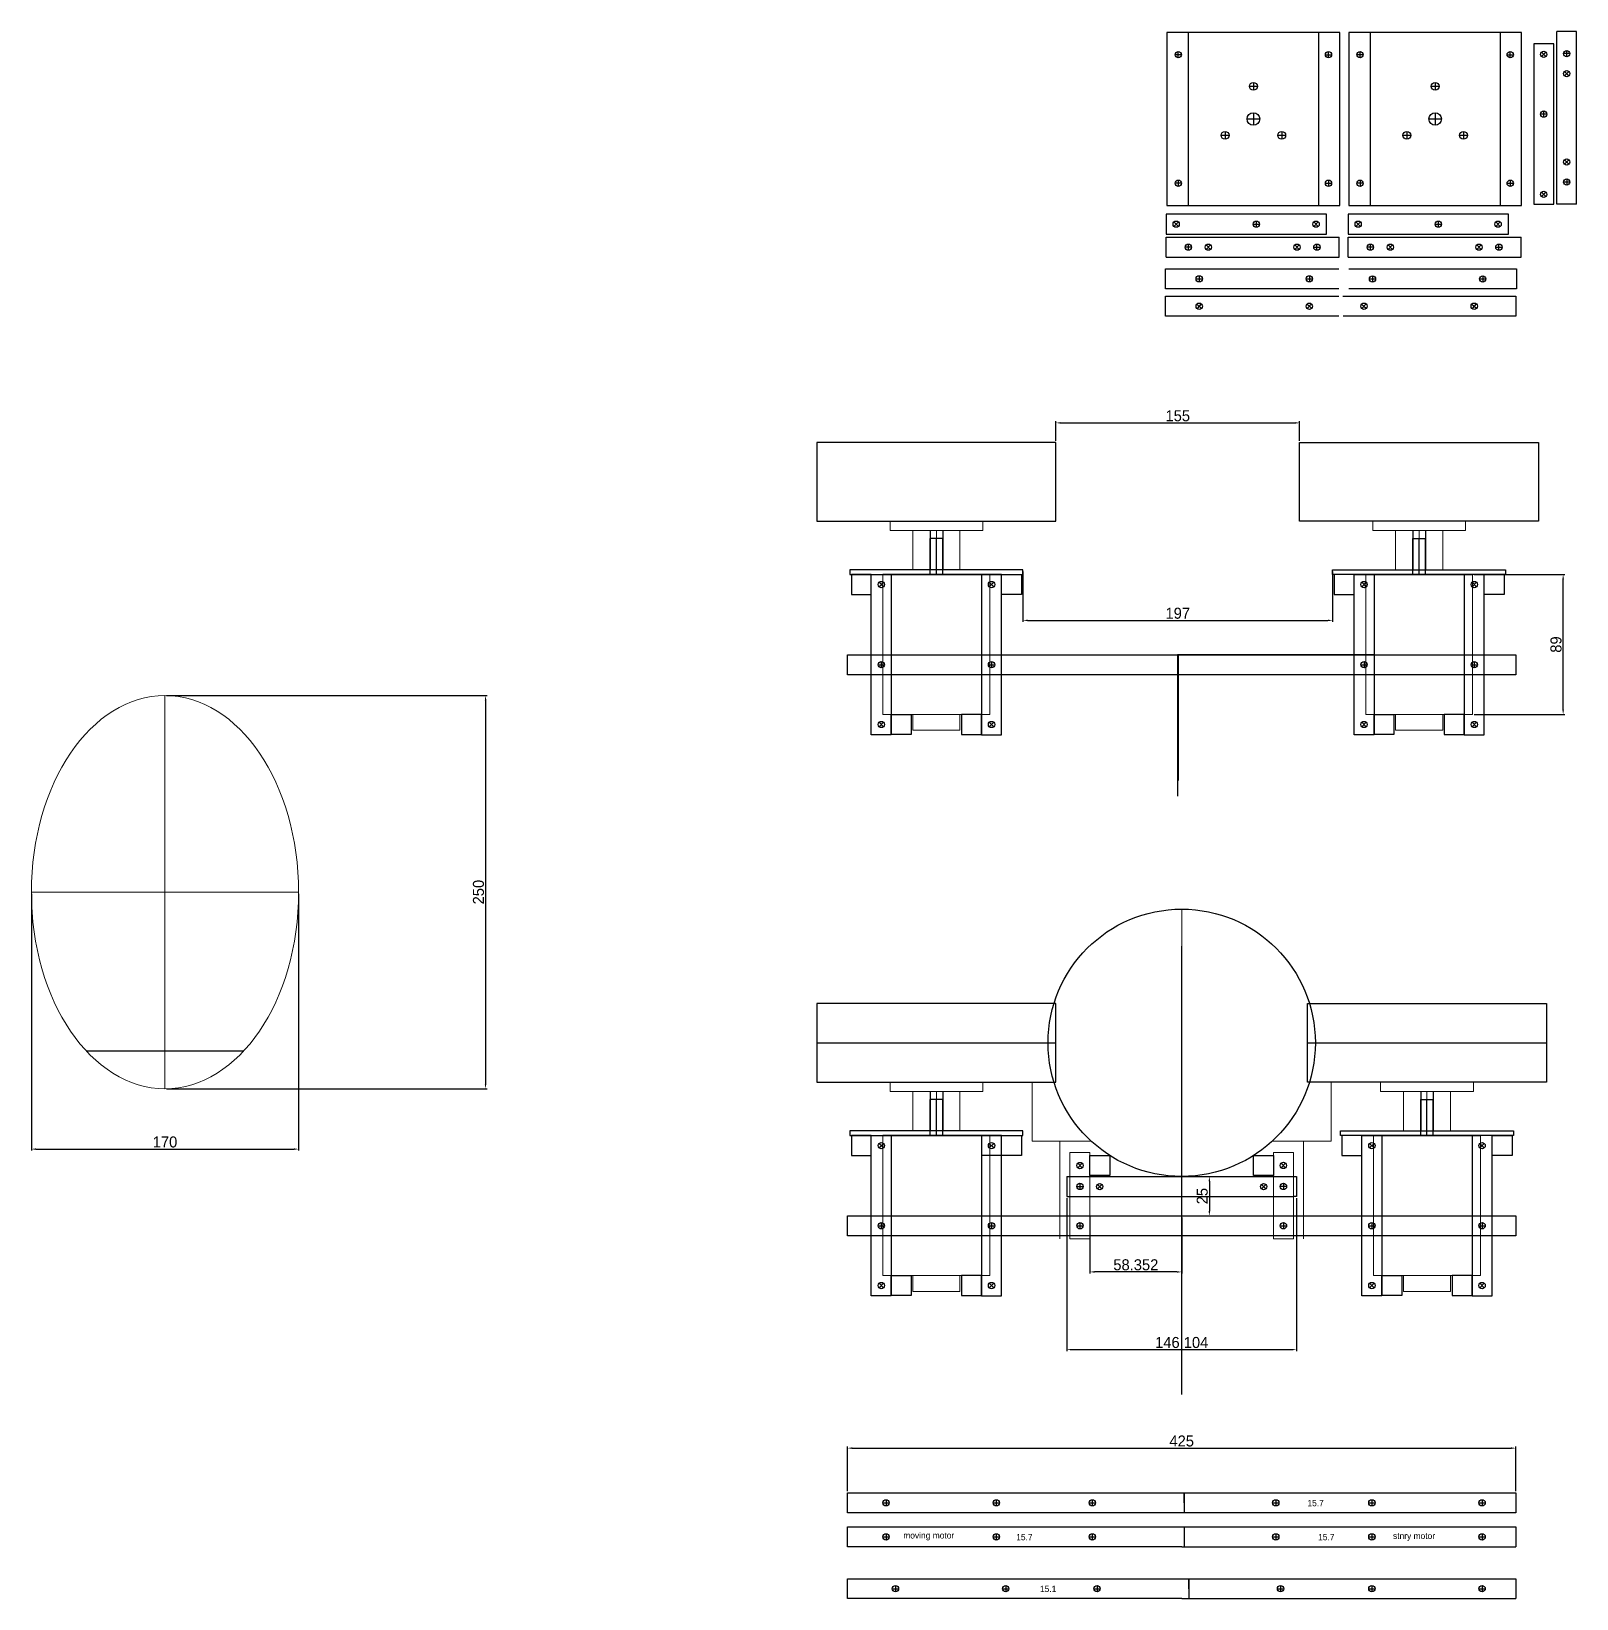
# Model space of a CAD drawing. Header units: millimetres. Extents: x -15418 to 43885, y -27590 to 23052.
# Drawn here: x 41223 to 42206, y -3589 to -2592 of the extents above; entities that cross this region are included whole.
import ezdxf

# ---------------------------------------------------------------- set-up
doc = ezdxf.new("R2010")
doc.units = ezdxf.units.MM
doc.header["$LTSCALE"] = 0.5
doc.layers.get('0').update_dxf_attribs({"lineweight": 5})
doc.layers.get('Defpoints').update_dxf_attribs({"color": 4})
for name, color, linetype in [('Layer1', 1, 'Continuous'), ('Layer2', 2, 'Continuous'), ('Layer4', 6, 'Continuous')]:
    doc.layers.add(name, color=color, linetype=linetype)
doc.layers.add('Layer5', color=51, linetype='Continuous', lineweight=5)
doc.layers.add('Layer9', color=3, linetype='Continuous', lineweight=5)
doc.dimstyles.new('ISO-25', dxfattribs={"dimtxt": 7, "dimasz": 3, "dimexe": 1, "dimexo": 1, "dimgap": 1, "dimtad": 1, "dimtoh": 1, "dimdec": 3, "dimdsep": 46, "dimtxsty": 'Standard', "dimcen": 2.5, "dimadec": 0, "dimazin": 0, "dimtfac": 1, "dimtdec": 3, "dimtmove": 0, "dimatfit": 3, "dimfxl": 1, "dimarcsym": 1})

msp = doc.modelspace()

# ---------------------------------------------------------------- texts
at = {"layer": 'Layer1', "transparency": 33554661, "char_height": 4, "attachment_point": 1}
for s, width, insert in [('15.7', 41.346971, (42034.7828, -3526.4003)), ('moving motor', 66.521052, (41777.7461, -3546.9177)), ('15.7', 41.346971, (41849.5766, -3548.0272)), ('15.7', 41.346971, (42041.5952, -3548.0272)), ('stnry motor', 55.279811, (42089.2121, -3547.2521)), ('15.1', 41.346971, (41864.6773, -3580.9707))]:
    msp.add_mtext_dynamic_manual_height_columns(s, width=width, gutter_width=20, heights=[0], dxfattribs=dict(at, insert=insert))

# ---------------------------------------------------------------- blocks, each defined once
blk = doc.blocks.new('*D94')
at = {"layer": 'Defpoints', "color": 0, "transparency": 16777216}
for p in [(42029.82, -2841.49), (41874.82, -2853.94), (42029.82, -2853.94)]:
    blk.add_point(p, dxfattribs=at)
at = {"layer": 'Layer1', "color": 0, "lineweight": -2, "transparency": 16777216}
for p, q in [((41874.82, -2852.94), (41874.82, -2840.49)), ((42029.82, -2852.94), (42029.82, -2840.49)), ((41877.82, -2841.49), (42026.82, -2841.49))]:
    blk.add_line(p, q, dxfattribs=at)
at = {"layer": 'Layer1', "color": 0, "transparency": 16777216}
for points in [[(41877.82, -2840.99), (41877.82, -2841.99), (41874.82, -2841.49)], [(42026.82, -2840.99), (42026.82, -2841.99), (42029.82, -2841.49)]]:
    blk.add_solid(points, dxfattribs=at)
at = {"layer": 'Layer1', "color": 0, "transparency": 16777216, "insert": (41952.32, -2836.99), "char_height": 7, "attachment_point": 5}
blk.add_mtext('155', dxfattribs=at)
blk = doc.blocks.new('*D95')
at = {"layer": 'Defpoints', "color": 0, "transparency": 16777216}
for p in [(42139.82, -2937.94), (42197.41, -2937.94), (42139.82, -3026.94)]:
    blk.add_point(p, dxfattribs=at)
at = {"layer": 'Layer1', "color": 0, "lineweight": -2, "transparency": 16777216}
for p, q in [((42140.82, -2937.94), (42198.41, -2937.94)), ((42197.41, -3023.94), (42197.41, -2940.94)), ((42140.82, -3026.94), (42198.41, -3026.94))]:
    blk.add_line(p, q, dxfattribs=at)
at = {"layer": 'Layer1', "color": 0, "transparency": 16777216}
for points in [[(42196.91, -2940.94), (42197.91, -2940.94), (42197.41, -2937.94)], [(42196.91, -3023.94), (42197.91, -3023.94), (42197.41, -3026.94)]]:
    blk.add_solid(points, dxfattribs=at)
at = {"layer": 'Layer1', "color": 0, "transparency": 16777216, "insert": (42192.91, -2982.44), "char_height": 7, "attachment_point": 5, "rotation": 90}
blk.add_mtext('89', dxfattribs=at)
blk = doc.blocks.new('*D96')
at = {"layer": 'Defpoints', "color": 0, "transparency": 16777216}
for p in [(41853.82, -2934.94), (42050.82, -2934.94), (42050.82, -2967.08)]:
    blk.add_point(p, dxfattribs=at)
at = {"layer": 'Layer1', "color": 0, "lineweight": -2, "transparency": 16777216}
for p, q in [((41853.82, -2935.94), (41853.82, -2968.08)), ((42050.82, -2935.94), (42050.82, -2968.08)), ((41856.82, -2967.08), (42047.82, -2967.08))]:
    blk.add_line(p, q, dxfattribs=at)
at = {"layer": 'Layer1', "color": 0, "transparency": 16777216}
for points in [[(41856.82, -2966.58), (41856.82, -2967.58), (41853.82, -2967.08)], [(42047.82, -2966.58), (42047.82, -2967.58), (42050.82, -2967.08)]]:
    blk.add_solid(points, dxfattribs=at)
at = {"layer": 'Layer1', "color": 0, "transparency": 16777216, "insert": (41952.32, -2962.58), "char_height": 7, "attachment_point": 5}
blk.add_mtext('197', dxfattribs=at)
blk = doc.blocks.new('*D99')
at = {"layer": 'Defpoints', "color": 0, "transparency": 16777216}
for p in [(41954.82, -3320.7), (41954.82, -3345.7), (41972.4, -3345.7)]:
    blk.add_point(p, dxfattribs=at)
at = {"layer": 'Layer1', "color": 0, "lineweight": -2, "transparency": 16777216}
for p, q in [((41955.82, -3320.7), (41973.4, -3320.7)), ((41972.4, -3323.7), (41972.4, -3342.7)), ((41955.82, -3345.7), (41973.4, -3345.7))]:
    blk.add_line(p, q, dxfattribs=at)
at = {"layer": 'Layer1', "color": 0, "transparency": 16777216}
for points in [[(41971.9, -3323.7), (41972.9, -3323.7), (41972.4, -3320.7)], [(41971.9, -3342.7), (41972.9, -3342.7), (41972.4, -3345.7)]]:
    blk.add_solid(points, dxfattribs=at)
at = {"layer": 'Layer1', "color": 0, "transparency": 16777216, "insert": (41967.9, -3333.2), "char_height": 7, "attachment_point": 5, "rotation": 90}
blk.add_mtext('25', dxfattribs=at)
blk = doc.blocks.new('*D79')
at = {"layer": 'Defpoints', "color": 0, "transparency": 16777216}
for p in [(41896.47, -3345.2), (41954.82, -3345.7), (41896.47, -3381.4)]:
    blk.add_point(p, dxfattribs=at)
at = {"layer": 'Layer1', "color": 0, "lineweight": -2, "transparency": 16777216}
for p, q in [((41896.47, -3346.2), (41896.47, -3382.4)), ((41954.82, -3346.7), (41954.82, -3382.4)), ((41951.82, -3381.4), (41899.47, -3381.4))]:
    blk.add_line(p, q, dxfattribs=at)
at = {"layer": 'Layer1', "color": 0, "transparency": 16777216}
for points in [[(41899.47, -3380.9), (41899.47, -3381.9), (41896.47, -3381.4)], [(41951.82, -3380.9), (41951.82, -3381.9), (41954.82, -3381.4)]]:
    blk.add_solid(points, dxfattribs=at)
at = {"layer": 'Layer1', "color": 0, "transparency": 16777216, "insert": (41925.65, -3376.9), "char_height": 7, "attachment_point": 5}
blk.add_mtext('58.352', dxfattribs=at)
blk = doc.blocks.new('*D80')
at = {"layer": 'Defpoints', "color": 0, "transparency": 16777216}
for p in [(42167.32, -3493.46), (41742.32, -3521.9), (42167.32, -3521.9)]:
    blk.add_point(p, dxfattribs=at)
at = {"layer": 'Layer9', "color": 0, "lineweight": -2, "transparency": 16777216}
for p, q in [((41742.32, -3520.9), (41742.32, -3492.46)), ((41745.32, -3493.46), (42164.32, -3493.46)), ((42167.32, -3520.9), (42167.32, -3492.46))]:
    blk.add_line(p, q, dxfattribs=at)
at = {"layer": 'Layer9', "color": 0, "transparency": 16777216}
for points in [[(41745.32, -3492.96), (41745.32, -3493.96), (41742.32, -3493.46)], [(42164.32, -3492.96), (42164.32, -3493.96), (42167.32, -3493.46)]]:
    blk.add_solid(points, dxfattribs=at)
at = {"layer": 'Layer9', "color": 0, "transparency": 16777216, "insert": (41954.82, -3488.96), "char_height": 7, "attachment_point": 5}
blk.add_mtext('425', dxfattribs=at)
blk = doc.blocks.new('*D83')
at = {"layer": 'Defpoints', "color": 0, "transparency": 16777216}
for p in [(41881.77, -3333.4), (42027.87, -3333.4), (42027.87, -3430.81)]:
    blk.add_point(p, dxfattribs=at)
at = {"layer": 'Layer2', "color": 0, "lineweight": -2, "transparency": 16777216}
for p, q in [((41881.77, -3334.4), (41881.77, -3431.81)), ((42027.87, -3334.4), (42027.87, -3431.81)), ((41884.77, -3430.81), (42024.87, -3430.81))]:
    blk.add_line(p, q, dxfattribs=at)
at = {"layer": 'Layer2', "color": 0, "transparency": 16777216}
for points in [[(41884.77, -3430.31), (41884.77, -3431.31), (41881.77, -3430.81)], [(42024.87, -3430.31), (42024.87, -3431.31), (42027.87, -3430.81)]]:
    blk.add_solid(points, dxfattribs=at)
at = {"layer": 'Layer2', "color": 0, "transparency": 16777216, "insert": (41954.82, -3426.31), "char_height": 7, "attachment_point": 5}
blk.add_mtext('146.104', dxfattribs=at)
blk = doc.blocks.new('*D97')
at = {"layer": 'Defpoints', "color": 0, "transparency": 16777216}
for p in [(41223.22, -3139.88), (41393.22, -3139.88), (41393.22, -3303.29)]:
    blk.add_point(p, dxfattribs=at)
at = {"layer": 'Layer1', "color": 0, "lineweight": -2, "transparency": 16777216}
for p, q in [((41223.22, -3140.88), (41223.22, -3304.29)), ((41393.22, -3140.88), (41393.22, -3304.29)), ((41226.22, -3303.29), (41390.22, -3303.29))]:
    blk.add_line(p, q, dxfattribs=at)
at = {"layer": 'Layer1', "color": 0, "transparency": 16777216}
for points in [[(41226.22, -3302.79), (41226.22, -3303.79), (41223.22, -3303.29)], [(41390.22, -3302.79), (41390.22, -3303.79), (41393.22, -3303.29)]]:
    blk.add_solid(points, dxfattribs=at)
at = {"layer": 'Layer1', "color": 0, "transparency": 16777216, "insert": (41308.22, -3298.79), "char_height": 7, "attachment_point": 5}
blk.add_mtext('170', dxfattribs=at)
blk = doc.blocks.new('*D98')
at = {"layer": 'Defpoints', "color": 0, "transparency": 16777216}
for p in [(41308.22, -3014.88), (41308.22, -3264.88), (41512.1, -3264.88)]:
    blk.add_point(p, dxfattribs=at)
at = {"layer": 'Layer1', "color": 0, "lineweight": -2, "transparency": 16777216}
for p, q in [((41309.22, -3014.88), (41513.1, -3014.88)), ((41512.1, -3017.88), (41512.1, -3261.88)), ((41309.22, -3264.88), (41513.1, -3264.88))]:
    blk.add_line(p, q, dxfattribs=at)
at = {"layer": 'Layer1', "color": 0, "transparency": 16777216}
for points in [[(41511.6, -3017.88), (41512.6, -3017.88), (41512.1, -3014.88)], [(41511.6, -3261.88), (41512.6, -3261.88), (41512.1, -3264.88)]]:
    blk.add_solid(points, dxfattribs=at)
at = {"layer": 'Layer1', "color": 0, "transparency": 16777216, "insert": (41507.6, -3139.88), "char_height": 7, "attachment_point": 5, "rotation": 90}
blk.add_mtext('250', dxfattribs=at)

# ---------------------------------------------------------------- dimensions: what is measured, and where the dimension line sits
at = {"layer": 'Layer1', "transparency": 33554661}
for base, p1, p2, picture, middle in [((42029.8213, -2841.4857), (41874.8213, -2853.9379), (42029.8213, -2853.9379), '*D94', (41952.3213, -2836.9857)), ((42050.8213, -2967.0815), (41853.8213, -2934.9379), (42050.8213, -2934.9379), '*D96', (41952.3213, -2962.5815)), ((41393.216, -3303.2857), (41223.216, -3139.8813), (41393.216, -3139.8813), '*D97', (41308.216, -3298.7857)), ((41896.4692, -3381.4014), (41954.8213, -3345.7026), (41896.4692, -3345.2045), '*D79', (41925.6452, -3376.9014))]:
    dim = msp.add_linear_dim(base=base, p1=p1, p2=p2, dimstyle='ISO-25', dxfattribs=at)
    dim.commit()
    dim.dimension.update_dxf_attribs({"geometry": picture, "text_midpoint": middle})
for base, p1, p2, picture, middle in [((42197.4116, -2937.9379), (42139.8213, -3026.9379), (42139.8213, -2937.9379), '*D95', (42192.9116, -2982.4379)), ((41512.1014, -3264.8813), (41308.216, -3014.8813), (41308.216, -3264.8813), '*D98', (41507.6014, -3139.8813))]:
    dim = msp.add_linear_dim(base=base, p1=p1, p2=p2, angle=90, dimstyle='ISO-25', dxfattribs=at)
    dim.commit()
    dim.dimension.update_dxf_attribs({"geometry": picture, "text_midpoint": middle})
dim = msp.add_linear_dim(base=(41972.3996, -3345.7026), p1=(41954.8213, -3320.7026), p2=(41954.8213, -3345.7026), angle=90, dimstyle='ISO-25', dxfattribs=at)
dim.commit()
dim.dimension.update_dxf_attribs({"geometry": '*D99', "text_midpoint": (41972.3996, -3333.2026), "dimtype": 160})
at = {"layer": 'Layer2', "transparency": 33554661}
dim = msp.add_linear_dim(base=(42027.8733, -3430.815), p1=(41881.7692, -3333.4026), p2=(42027.8733, -3333.4026), dimstyle='ISO-25', dxfattribs=at)
dim.commit()
dim.dimension.update_dxf_attribs({"geometry": '*D83', "text_midpoint": (41954.8213, -3426.315)})
at = {"layer": 'Layer9', "transparency": 33554661}
dim = msp.add_linear_dim(base=(42167.3213, -3493.4587), p1=(41742.3213, -3521.9031), p2=(42167.3213, -3521.9031), dimstyle='ISO-25', dxfattribs=at)
dim.commit()
dim.dimension.update_dxf_attribs({"geometry": '*D80', "text_midpoint": (41954.8213, -3488.9587)})

# ---------------------------------------------------------------- linework, layer by layer
at = {"transparency": 33554661}
for p, q in [((41828.3213, -2903.9379), (41769.3213, -2903.9379)), ((41769.3213, -2903.9379), (41769.3213, -2909.9379)), ((41769.3213, -2909.9379), (41828.3213, -2909.9379)), ((41783.8213, -2909.9379), (41783.8213, -2934.9379)), ((41798.8213, -2909.9379), (41798.8213, -2934.9379)), ((41813.8213, -2909.9379), (41813.8213, -2934.9379)), ((41828.3213, -2909.9379), (41828.3213, -2903.9379)), ((42076.3213, -2903.9379), (42135.3213, -2903.9379)), ((42076.3213, -2909.9379), (42076.3213, -2903.9379)), ((42135.3213, -2909.9379), (42076.3213, -2909.9379)), ((42090.8213, -2909.9379), (42090.8213, -2934.9379)), ((42105.8213, -2909.9379), (42105.8213, -2934.9379)), ((42120.8213, -2909.9379), (42120.8213, -2934.9379)), ((42135.3213, -2903.9379), (42135.3213, -2909.9379)), ((41764.8213, -3026.9379), (41764.8213, -2937.9379)), ((41783.8213, -2934.9379), (41813.8213, -2934.9379)), ((41832.8213, -2937.9379), (41832.8213, -3026.9379)), ((42071.8213, -2937.9379), (42071.8213, -3026.9379)), ((42120.8213, -2934.9379), (42090.8213, -2934.9379)), ((42139.8213, -3026.9379), (42139.8213, -2937.9379)), ((41832.8213, -3026.9379), (41764.8213, -3026.9379)), ((41783.8213, -3036.9879), (41783.8213, -3026.9379)), ((41783.8213, -3026.9379), (41813.8213, -3026.9379)), ((41813.8213, -3026.9379), (41813.8213, -3036.9879)), ((42071.8213, -3026.9379), (42139.8213, -3026.9379)), ((42090.8213, -3026.9379), (42090.8213, -3036.9879)), ((42120.8213, -3026.9379), (42090.8213, -3026.9379)), ((42120.8213, -3036.9879), (42120.8213, -3026.9379)), ((41813.8213, -3036.9879), (41783.8213, -3036.9879)), ((42090.8213, -3036.9879), (42120.8213, -3036.9879)), ((41828.3213, -3260.7026), (41769.3213, -3260.7026)), ((41769.3213, -3260.7026), (41769.3213, -3266.7026)), ((41769.3213, -3266.7026), (41828.3213, -3266.7026)), ((41783.8213, -3266.7026), (41783.8213, -3291.7026)), ((41798.8213, -3266.7026), (41798.8213, -3291.7026)), ((41813.8213, -3266.7026), (41813.8213, -3291.7026)), ((41828.3213, -3266.7026), (41828.3213, -3260.7026)), ((42081.3213, -3260.7026), (42140.3213, -3260.7026)), ((42081.3213, -3266.7026), (42081.3213, -3260.7026)), ((42140.3213, -3266.7026), (42081.3213, -3266.7026)), ((42095.8213, -3266.7026), (42095.8213, -3291.7026)), ((42110.8213, -3266.7026), (42110.8213, -3291.7026)), ((42125.8213, -3266.7026), (42125.8213, -3291.7026)), ((42140.3213, -3260.7026), (42140.3213, -3266.7026)), ((41764.8213, -3383.7026), (41764.8213, -3294.7026)), ((41783.8213, -3291.7026), (41813.8213, -3291.7026)), ((41832.8213, -3294.7026), (41832.8213, -3383.7026)), ((42076.8213, -3294.7026), (42076.8213, -3383.7026)), ((42125.8213, -3291.7026), (42095.8213, -3291.7026)), ((42144.8213, -3383.7026), (42144.8213, -3294.7026)), ((41832.8213, -3383.7026), (41764.8213, -3383.7026)), ((41783.8213, -3393.7526), (41783.8213, -3383.7026)), ((41783.8213, -3383.7026), (41813.8213, -3383.7026)), ((41813.8213, -3383.7026), (41813.8213, -3393.7526)), ((42076.8213, -3383.7026), (42144.8213, -3383.7026)), ((42095.8213, -3383.7026), (42095.8213, -3393.7526)), ((42125.8213, -3383.7026), (42095.8213, -3383.7026)), ((42125.8213, -3393.7526), (42125.8213, -3383.7026)), ((41813.8213, -3393.7526), (41783.8213, -3393.7526)), ((42095.8213, -3393.7526), (42125.8213, -3393.7526))]:
    msp.add_line(p, q, dxfattribs=at)
at = {"layer": 'Layer1', "transparency": 33554661}
for p, q in [((41945.4283, -2593.229), (41945.4283, -2703.229)), ((42055.4283, -2593.229), (41945.4283, -2593.229)), ((41959.0283, -2593.2353), (41959.0283, -2703.2353)), ((42041.8283, -2593.2353), (42041.8283, -2703.2353)), ((42055.4283, -2703.229), (42055.4283, -2593.229)), ((42061.0092, -2593.229), (42061.0092, -2703.229)), ((42171.0092, -2593.229), (42061.0092, -2593.229)), ((42074.6092, -2593.2353), (42074.6092, -2703.2353)), ((42157.4092, -2593.2353), (42157.4092, -2703.2353)), ((42171.0092, -2703.229), (42171.0092, -2593.229)), ((42191.4004, -2600.494), (42178.7004, -2600.494)), ((42178.7004, -2600.494), (42178.7004, -2702.494)), ((42191.4004, -2702.494), (42191.4004, -2600.494)), ((42193.3051, -2702.494), (42193.3051, -2592.494)), ((42206.0051, -2592.494), (42193.3051, -2592.494)), ((42206.0051, -2702.494), (42206.0051, -2592.494)), ((41954.6783, -2607.379), (41950.6783, -2607.379)), ((41952.6783, -2609.379), (41952.6783, -2605.379)), ((42046.1783, -2607.379), (42050.1783, -2607.379)), ((42048.1783, -2609.379), (42048.1783, -2605.379)), ((42070.2592, -2607.379), (42066.2592, -2607.379)), ((42068.2592, -2609.379), (42068.2592, -2605.379)), ((42161.7592, -2607.379), (42165.7592, -2607.379)), ((42163.7592, -2609.379), (42163.7592, -2605.379)), ((42186.4646, -2608.5582), (42183.6362, -2605.7298)), ((42186.4646, -2605.7298), (42183.6362, -2608.5582)), ((42201.6551, -2606.644), (42197.6551, -2606.644)), ((42199.6551, -2608.644), (42199.6551, -2604.644)), ((42198.2409, -2620.7582), (42201.0693, -2617.9298)), ((42198.2409, -2617.9298), (42201.0693, -2620.7582)), ((41997.9283, -2627.4444), (42002.9283, -2627.4444)), ((42000.4283, -2624.9444), (42000.4283, -2629.9444)), ((42113.5092, -2627.4444), (42118.5092, -2627.4444)), ((42116.0092, -2624.9444), (42116.0092, -2629.9444)), ((41996.4283, -2648.229), (42004.4283, -2648.229)), ((42000.4283, -2644.229), (42000.4283, -2652.229)), ((42112.0092, -2648.229), (42120.0092, -2648.229)), ((42116.0092, -2644.229), (42116.0092, -2652.229)), ((42187.0504, -2645.144), (42183.0504, -2645.144)), ((42185.0504, -2647.144), (42185.0504, -2643.144)), ((41979.9283, -2658.6213), (41984.9283, -2658.6213)), ((41982.4283, -2656.1213), (41982.4283, -2661.1213)), ((42015.9283, -2658.6213), (42020.9283, -2658.6213)), ((42018.4283, -2656.1213), (42018.4283, -2661.1213)), ((42095.5092, -2658.6213), (42100.5092, -2658.6213)), ((42098.0092, -2656.1213), (42098.0092, -2661.1213)), ((42131.5092, -2658.6213), (42136.5092, -2658.6213)), ((42134.0092, -2656.1213), (42134.0092, -2661.1213)), ((42198.2409, -2674.2298), (42201.0693, -2677.0582)), ((42198.2409, -2677.0582), (42201.0693, -2674.2298)), ((41954.6783, -2689.079), (41950.6783, -2689.079)), ((41952.6783, -2687.079), (41952.6783, -2691.079)), ((42046.1783, -2689.079), (42050.1783, -2689.079)), ((42048.1783, -2687.079), (42048.1783, -2691.079)), ((42070.2592, -2689.079), (42066.2592, -2689.079)), ((42068.2592, -2687.079), (42068.2592, -2691.079)), ((42161.7592, -2689.079), (42165.7592, -2689.079)), ((42163.7592, -2687.079), (42163.7592, -2691.079)), ((42201.6551, -2688.344), (42197.6551, -2688.344)), ((42199.6551, -2686.344), (42199.6551, -2690.344)), ((42183.6362, -2697.5582), (42186.4646, -2694.7298)), ((42183.6362, -2694.7298), (42186.4646, -2697.5582)), ((41944.9507, -2708.7751), (41944.9507, -2721.4751)), ((42046.9507, -2708.7751), (41944.9507, -2708.7751)), ((41945.4283, -2703.229), (42055.4283, -2703.229)), ((42046.9507, -2721.4751), (42046.9507, -2708.7751)), ((42060.699, -2708.7751), (42060.699, -2721.4751)), ((42162.699, -2708.7751), (42060.699, -2708.7751)), ((42061.0092, -2703.229), (42171.0092, -2703.229)), ((42162.699, -2721.4751), (42162.699, -2708.7751)), ((42178.7004, -2702.494), (42191.4004, -2702.494)), ((42206.0051, -2702.494), (42193.3051, -2702.494)), ((41949.8865, -2713.7109), (41952.7149, -2716.5393)), ((41952.7149, -2713.7109), (41949.8865, -2716.5393)), ((42000.3007, -2715.1251), (42004.3007, -2715.1251)), ((42002.3007, -2717.1251), (42002.3007, -2713.1251)), ((42038.8865, -2716.5393), (42041.7149, -2713.7109)), ((42041.7149, -2716.5393), (42038.8865, -2713.7109)), ((42065.6348, -2713.7109), (42068.4632, -2716.5393)), ((42068.4632, -2713.7109), (42065.6348, -2716.5393)), ((42116.049, -2715.1251), (42120.049, -2715.1251)), ((42118.049, -2717.1251), (42118.049, -2713.1251)), ((42154.6348, -2716.5393), (42157.4632, -2713.7109)), ((42157.4632, -2716.5393), (42154.6348, -2713.7109)), ((41944.9507, -2721.4751), (42046.9507, -2721.4751)), ((41944.9507, -2723.3798), (42054.9507, -2723.3798)), ((41944.9507, -2736.0798), (41944.9507, -2723.3798)), ((41961.1007, -2729.7298), (41957.1007, -2729.7298)), ((41959.1007, -2731.7298), (41959.1007, -2727.7298)), ((41973.2149, -2728.3156), (41970.3865, -2731.144)), ((41970.3865, -2728.3156), (41973.2149, -2731.144)), ((42026.6865, -2728.3156), (42029.5149, -2731.144)), ((42029.5149, -2728.3156), (42026.6865, -2731.144)), ((42038.8007, -2729.7298), (42042.8007, -2729.7298)), ((42040.8007, -2731.7298), (42040.8007, -2727.7298)), ((42054.9507, -2736.0798), (42054.9507, -2723.3798)), ((42060.699, -2721.4751), (42162.699, -2721.4751)), ((42060.699, -2723.3798), (42170.699, -2723.3798)), ((42060.699, -2736.0798), (42060.699, -2723.3798)), ((42076.849, -2729.7298), (42072.849, -2729.7298)), ((42074.849, -2731.7298), (42074.849, -2727.7298)), ((42088.9632, -2728.3156), (42086.1348, -2731.144)), ((42086.1348, -2728.3156), (42088.9632, -2731.144)), ((42142.4348, -2728.3156), (42145.2632, -2731.144)), ((42145.2632, -2728.3156), (42142.4348, -2731.144)), ((42154.549, -2729.7298), (42158.549, -2729.7298)), ((42156.549, -2731.7298), (42156.549, -2727.7298)), ((42170.699, -2736.0798), (42170.699, -2723.3798)), ((41944.9507, -2736.0798), (42054.9507, -2736.0798)), ((42060.699, -2736.0798), (42170.699, -2736.0798)), ((41944.5005, -2756.235), (41944.5005, -2743.535)), ((41944.5005, -2743.535), (42054.7876, -2743.535)), ((41963.9505, -2749.885), (41967.9505, -2749.885)), ((41965.9505, -2747.885), (41965.9505, -2751.885)), ((42034.0505, -2749.885), (42038.0505, -2749.885)), ((42036.0505, -2747.885), (42036.0505, -2751.885)), ((42061.0692, -2743.5704), (42167.7159, -2743.5704)), ((42074.1659, -2749.9204), (42078.1659, -2749.9204)), ((42076.1659, -2747.9204), (42076.1659, -2751.9204)), ((42144.2659, -2749.9204), (42148.2659, -2749.9204)), ((42146.2659, -2747.9204), (42146.2659, -2751.9204)), ((42167.7159, -2743.5704), (42167.7159, -2756.2704)), ((42054.7876, -2756.235), (41944.5005, -2756.235)), ((42167.7159, -2756.2704), (42061.0692, -2756.2704)), ((41944.5005, -2773.6481), (41944.5005, -2760.9481)), ((41944.5005, -2760.9481), (42054.7876, -2760.9481)), ((41964.4687, -2765.9549), (41967.4323, -2768.6414)), ((41967.2937, -2765.8163), (41964.6073, -2768.7799)), ((42034.5687, -2765.9549), (42037.5323, -2768.6414)), ((42037.3937, -2765.8163), (42034.7073, -2768.7799)), ((42057.3109, -2760.9324), (42167.2924, -2760.9324)), ((42069.2606, -2765.9391), (42072.2242, -2768.6256)), ((42072.0856, -2765.8006), (42069.3992, -2768.7642)), ((42139.3606, -2765.9391), (42142.3242, -2768.6256)), ((42142.1856, -2765.8006), (42139.4992, -2768.7642)), ((42167.2924, -2760.9324), (42167.2924, -2773.6324)), ((42054.7876, -2773.6481), (41944.5005, -2773.6481)), ((42167.2924, -2773.6324), (42057.4476, -2773.6324)), ((41874.8213, -2853.9379), (41722.8213, -2853.9379)), ((41722.8213, -2853.9379), (41722.8213, -2903.9379)), ((41874.8213, -2903.9379), (41874.8213, -2853.9379)), ((42029.8213, -2903.9379), (42029.8213, -2853.9379)), ((42029.8213, -2853.9379), (42181.8213, -2853.9379)), ((42181.8213, -2853.9379), (42181.8213, -2903.9379)), ((41722.8213, -2903.9379), (41874.8213, -2903.9379)), ((42181.8213, -2903.9379), (42029.8213, -2903.9379)), ((41794.8213, -2937.9379), (41794.8213, -2914.9379)), ((41802.8213, -2914.9379), (41794.8213, -2914.9379)), ((41798.8213, -2937.9379), (41798.8213, -2914.9379)), ((41802.8213, -2937.9379), (41802.8213, -2914.9379)), ((42101.8213, -2937.9379), (42101.8213, -2914.9379)), ((42101.8213, -2914.9379), (42109.8213, -2914.9379)), ((42105.8213, -2937.9379), (42105.8213, -2914.9379)), ((42109.8213, -2937.9379), (42109.8213, -2914.9379)), ((41853.8213, -2934.9379), (41743.8213, -2934.9379)), ((41743.8213, -2934.9379), (41743.8213, -2937.9379)), ((41743.8213, -2937.9379), (41853.8213, -2937.9379)), ((41757.4213, -2937.9379), (41744.7213, -2937.9379)), ((41744.7213, -2937.9379), (41744.7213, -2950.6379)), ((41757.4213, -2950.6379), (41757.4213, -2937.9379)), ((41757.4213, -2937.9379), (41770.1213, -2937.9379)), ((41757.4213, -3039.9379), (41757.4213, -2937.9379)), ((41832.8213, -2937.9379), (41764.8213, -2937.9379)), ((41770.1213, -2937.9379), (41770.1213, -3039.9379)), ((41802.8213, -2937.9379), (41794.8213, -2937.9379)), ((41840.2213, -2937.9379), (41827.5213, -2937.9379)), ((41827.5213, -2937.9379), (41827.5213, -3039.9379)), ((41840.2213, -2937.9379), (41852.9213, -2937.9379)), ((41840.2213, -2950.6379), (41840.2213, -2937.9379)), ((41840.2213, -3039.9379), (41840.2213, -2937.9379)), ((41852.9213, -2937.9379), (41852.9213, -2950.6379)), ((41853.8213, -2937.9379), (41853.8213, -2934.9379)), ((42050.8213, -2937.9379), (42050.8213, -2934.9379)), ((42050.8213, -2934.9379), (42160.8213, -2934.9379)), ((42160.8213, -2937.9379), (42050.8213, -2937.9379)), ((42064.4213, -2937.9379), (42051.7213, -2937.9379)), ((42051.7213, -2937.9379), (42051.7213, -2950.6379)), ((42064.4213, -2950.6379), (42064.4213, -2937.9379)), ((42064.4213, -2937.9379), (42077.1213, -2937.9379)), ((42064.4213, -3039.9379), (42064.4213, -2937.9379)), ((42071.8213, -2937.9379), (42139.8213, -2937.9379)), ((42077.1213, -2937.9379), (42077.1213, -3039.9379)), ((42101.8213, -2937.9379), (42109.8213, -2937.9379)), ((42147.2213, -2937.9379), (42134.5213, -2937.9379)), ((42134.5213, -2937.9379), (42134.5213, -3039.9379)), ((42147.2213, -2937.9379), (42159.9213, -2937.9379)), ((42147.2213, -2950.6379), (42147.2213, -2937.9379)), ((42147.2213, -3039.9379), (42147.2213, -2937.9379)), ((42159.9213, -2937.9379), (42159.9213, -2950.6379)), ((42160.8213, -2934.9379), (42160.8213, -2937.9379)), ((41765.1855, -2942.8736), (41762.357, -2945.7021)), ((41765.1855, -2945.7021), (41762.357, -2942.8736)), ((41835.2855, -2942.8736), (41832.457, -2945.7021)), ((41835.2855, -2945.7021), (41832.457, -2942.8736)), ((42072.1855, -2942.8736), (42069.357, -2945.7021)), ((42072.1855, -2945.7021), (42069.357, -2942.8736)), ((42142.2855, -2942.8736), (42139.457, -2945.7021)), ((42142.2855, -2945.7021), (42139.457, -2942.8736)), ((41744.7213, -2950.6379), (41757.4213, -2950.6379)), ((41852.9213, -2950.6379), (41840.2213, -2950.6379)), ((42051.7213, -2950.6379), (42064.4213, -2950.6379)), ((42159.9213, -2950.6379), (42147.2213, -2950.6379)), ((41742.3213, -3001.6379), (41742.3213, -2988.9379)), ((41742.3213, -2988.9379), (42167.3213, -2988.9379)), ((41827.5213, -2988.9379), (41952.5213, -2988.9379)), ((42077.1213, -2988.9379), (41952.1213, -2988.9379)), ((41952.1213, -2988.9379), (41952.1213, -3068.9379)), ((41952.5213, -2988.9379), (41952.5213, -3068.9379)), ((42167.3213, -2988.9379), (42167.3213, -3001.6379)), ((41761.7713, -2995.2879), (41765.7713, -2995.2879)), ((41763.7713, -2993.2879), (41763.7713, -2997.2879)), ((41831.8713, -2995.2879), (41835.8713, -2995.2879)), ((41833.8713, -2993.2879), (41833.8713, -2997.2879)), ((42068.7713, -2995.2879), (42072.7713, -2995.2879)), ((42070.7713, -2993.2879), (42070.7713, -2997.2879)), ((42138.8713, -2995.2879), (42142.8713, -2995.2879)), ((42140.8713, -2993.2879), (42140.8713, -2997.2879)), ((42167.3213, -3001.6379), (41742.3213, -3001.6379)), ((41770.1213, -3039.6379), (41770.1213, -3026.9379)), ((41770.1213, -3026.9379), (41782.8213, -3026.9379)), ((41770.1213, -3039.6379), (41770.1213, -3026.9379)), ((41770.1213, -3026.9379), (41782.8213, -3026.9379)), ((41782.8213, -3026.9379), (41782.8213, -3039.6379)), ((41782.8213, -3026.9379), (41782.8213, -3039.6379)), ((41814.8213, -3026.9379), (41814.8213, -3039.6379)), ((41827.5213, -3026.9379), (41814.8213, -3026.9379)), ((41827.5213, -3039.6379), (41827.5213, -3026.9379)), ((42077.1213, -3039.6379), (42077.1213, -3026.9379)), ((42077.1213, -3026.9379), (42089.8213, -3026.9379)), ((42089.8213, -3026.9379), (42089.8213, -3039.6379)), ((42121.8213, -3026.9379), (42121.8213, -3039.6379)), ((42134.5213, -3026.9379), (42121.8213, -3026.9379)), ((42121.8213, -3026.9379), (42121.8213, -3039.6379)), ((42134.5213, -3026.9379), (42121.8213, -3026.9379)), ((42134.5213, -3039.6379), (42134.5213, -3026.9379)), ((42134.5213, -3039.6379), (42134.5213, -3026.9379)), ((41762.357, -3031.8736), (41765.1855, -3034.7021)), ((41762.357, -3034.7021), (41765.1855, -3031.8736)), ((41782.8213, -3039.6379), (41770.1213, -3039.6379)), ((41782.8213, -3039.6379), (41770.1213, -3039.6379)), ((41814.8213, -3039.6379), (41827.5213, -3039.6379)), ((41832.457, -3031.8736), (41835.2855, -3034.7021)), ((41832.457, -3034.7021), (41835.2855, -3031.8736)), ((42069.357, -3031.8736), (42072.1855, -3034.7021)), ((42069.357, -3034.7021), (42072.1855, -3031.8736)), ((42089.8213, -3039.6379), (42077.1213, -3039.6379)), ((42121.8213, -3039.6379), (42134.5213, -3039.6379)), ((42121.8213, -3039.6379), (42134.5213, -3039.6379)), ((42139.457, -3031.8736), (42142.2855, -3034.7021)), ((42139.457, -3034.7021), (42142.2855, -3031.8736)), ((41770.1213, -3039.9379), (41757.4213, -3039.9379)), ((41827.5213, -3039.9379), (41840.2213, -3039.9379)), ((42077.1213, -3039.9379), (42064.4213, -3039.9379)), ((42134.5213, -3039.9379), (42147.2213, -3039.9379)), ((41952.1213, -3068.9379), (41952.1213, -3078.9379)), ((41954.8213, -3459.2977), (41954.8213, -3174.2636)), ((41874.8213, -3210.7026), (41722.8213, -3210.7026)), ((41722.8213, -3210.7026), (41722.8213, -3260.7026)), ((41874.8213, -3260.7026), (41874.8213, -3210.7026)), ((42034.8213, -3260.7026), (42034.8213, -3210.7026)), ((42034.8213, -3210.7026), (42186.8213, -3210.7026)), ((42186.8213, -3210.7026), (42186.8213, -3260.7026)), ((41722.8213, -3235.7026), (41874.8213, -3235.7026)), ((42034.8213, -3235.7026), (42186.8213, -3235.7026)), ((41358.216, -3240.9675), (41258.216, -3240.9675)), ((41722.8213, -3260.7026), (41874.8213, -3260.7026)), ((42186.8213, -3260.7026), (42034.8213, -3260.7026)), ((41794.8213, -3294.7026), (41794.8213, -3271.7026)), ((41802.8213, -3271.7026), (41794.8213, -3271.7026)), ((41798.8213, -3294.7026), (41798.8213, -3271.7026)), ((41802.8213, -3294.7026), (41802.8213, -3271.7026)), ((42106.8213, -3294.7026), (42106.8213, -3271.7026)), ((42106.8213, -3271.7026), (42114.8213, -3271.7026)), ((42110.8213, -3294.7026), (42110.8213, -3271.7026)), ((42114.8213, -3294.7026), (42114.8213, -3271.7026)), ((41853.8213, -3291.7026), (41743.8213, -3291.7026)), ((41743.8213, -3291.7026), (41743.8213, -3294.7026)), ((41743.8213, -3294.7026), (41853.8213, -3294.7026)), ((41757.4213, -3294.7026), (41744.7213, -3294.7026)), ((41744.7213, -3294.7026), (41744.7213, -3307.4026)), ((41757.4213, -3307.4026), (41757.4213, -3294.7026)), ((41757.4213, -3294.7026), (41770.1213, -3294.7026)), ((41757.4213, -3396.7026), (41757.4213, -3294.7026)), ((41832.8213, -3294.7026), (41764.8213, -3294.7026)), ((41770.1213, -3294.7026), (41770.1213, -3396.7026)), ((41802.8213, -3294.7026), (41794.8213, -3294.7026)), ((41840.2213, -3294.7026), (41827.5213, -3294.7026)), ((41827.5213, -3294.7026), (41827.5213, -3396.7026)), ((41840.2213, -3294.7026), (41852.9213, -3294.7026)), ((41840.2213, -3307.4026), (41840.2213, -3294.7026)), ((41840.2213, -3396.7026), (41840.2213, -3294.7026)), ((41852.9213, -3294.7026), (41852.9213, -3307.4026)), ((41853.8213, -3294.7026), (41853.8213, -3291.7026)), ((42055.8213, -3294.7026), (42055.8213, -3291.7026)), ((42055.8213, -3291.7026), (42165.8213, -3291.7026)), ((42165.8213, -3294.7026), (42055.8213, -3294.7026)), ((42069.4213, -3294.7026), (42056.7213, -3294.7026)), ((42056.7213, -3294.7026), (42056.7213, -3307.4026)), ((42069.4213, -3307.4026), (42069.4213, -3294.7026)), ((42069.4213, -3294.7026), (42082.1213, -3294.7026)), ((42069.4213, -3396.7026), (42069.4213, -3294.7026)), ((42076.8213, -3294.7026), (42144.8213, -3294.7026)), ((42082.1213, -3294.7026), (42082.1213, -3396.7026)), ((42106.8213, -3294.7026), (42114.8213, -3294.7026)), ((42152.2213, -3294.7026), (42139.5213, -3294.7026)), ((42139.5213, -3294.7026), (42139.5213, -3396.7026)), ((42152.2213, -3294.7026), (42164.9213, -3294.7026)), ((42152.2213, -3307.4026), (42152.2213, -3294.7026)), ((42152.2213, -3396.7026), (42152.2213, -3294.7026)), ((42164.9213, -3294.7026), (42164.9213, -3307.4026)), ((42165.8213, -3291.7026), (42165.8213, -3294.7026)), ((41744.7213, -3307.4026), (41757.4213, -3307.4026)), ((41765.1855, -3299.6383), (41762.357, -3302.4668)), ((41765.1855, -3302.4668), (41762.357, -3299.6383)), ((41852.9213, -3307.4026), (41827.5213, -3307.4026)), ((41835.2855, -3299.6383), (41832.457, -3302.4668)), ((41835.2855, -3302.4668), (41832.457, -3299.6383)), ((42056.7213, -3307.4026), (42069.4213, -3307.4026)), ((42074.357, -3299.6383), (42077.1855, -3302.4668)), ((42074.357, -3302.4668), (42077.1855, -3299.6383)), ((42144.457, -3299.6383), (42147.2855, -3302.4668)), ((42144.457, -3302.4668), (42147.2855, -3299.6383)), ((42164.9213, -3307.4026), (42152.2213, -3307.4026)), ((41891.5334, -3312.3383), (41888.705, -3315.1668)), ((41891.5334, -3315.1668), (41888.705, -3312.3383)), ((42020.888, -3312.2889), (42018.0596, -3315.1173)), ((42020.888, -3315.1173), (42018.0596, -3312.2889)), ((41888.1192, -3327.0526), (41892.1192, -3327.0526)), ((41890.1192, -3325.0526), (41890.1192, -3329.0526)), ((41904.11, -3325.7618), (41901.2816, -3328.5902)), ((41904.11, -3328.5902), (41901.2816, -3325.7618)), ((42005.5325, -3325.7618), (42008.3609, -3328.5902)), ((42005.5325, -3328.5902), (42008.3609, -3325.7618)), ((42021.5233, -3327.0526), (42017.5233, -3327.0526)), ((42019.5233, -3325.0526), (42019.5233, -3329.0526)), ((41742.3213, -3358.4026), (41742.3213, -3345.7026)), ((41742.3213, -3345.7026), (42167.3213, -3345.7026)), ((42167.3213, -3345.7026), (42167.3213, -3358.4026)), ((42167.3213, -3358.4026), (41742.3213, -3358.4026)), ((41761.7713, -3352.0526), (41765.7713, -3352.0526)), ((41763.7713, -3350.0526), (41763.7713, -3354.0526)), ((41831.8713, -3352.0526), (41835.8713, -3352.0526)), ((41833.8713, -3350.0526), (41833.8713, -3354.0526)), ((41888.1192, -3352.0526), (41892.1192, -3352.0526)), ((41890.1192, -3350.0526), (41890.1192, -3354.0526)), ((42017.5233, -3352.0526), (42021.5233, -3352.0526)), ((42019.5233, -3350.0526), (42019.5233, -3354.0526)), ((42073.7713, -3352.0526), (42077.7713, -3352.0526)), ((42075.7713, -3350.0526), (42075.7713, -3354.0526)), ((42143.8713, -3352.0526), (42147.8713, -3352.0526)), ((42145.8713, -3350.0526), (42145.8713, -3354.0526)), ((41762.357, -3388.6383), (41765.1855, -3391.4668)), ((41762.357, -3391.4668), (41765.1855, -3388.6383)), ((41770.1213, -3396.4026), (41770.1213, -3383.7026)), ((41770.1213, -3383.7026), (41782.8213, -3383.7026)), ((41770.1213, -3396.4026), (41770.1213, -3383.7026)), ((41770.1213, -3383.7026), (41782.8213, -3383.7026)), ((41782.8213, -3383.7026), (41782.8213, -3396.4026)), ((41782.8213, -3383.7026), (41782.8213, -3396.4026)), ((41814.8213, -3383.7026), (41814.8213, -3396.4026)), ((41827.5213, -3383.7026), (41814.8213, -3383.7026)), ((41827.5213, -3396.4026), (41827.5213, -3383.7026)), ((41832.457, -3388.6383), (41835.2855, -3391.4668)), ((41832.457, -3391.4668), (41835.2855, -3388.6383)), ((42074.357, -3388.6383), (42077.1855, -3391.4668)), ((42074.357, -3391.4668), (42077.1855, -3388.6383)), ((42082.1213, -3396.4026), (42082.1213, -3383.7026)), ((42082.1213, -3383.7026), (42094.8213, -3383.7026)), ((42094.8213, -3383.7026), (42094.8213, -3396.4026)), ((42126.8213, -3383.7026), (42126.8213, -3396.4026)), ((42139.5213, -3383.7026), (42126.8213, -3383.7026)), ((42126.8213, -3383.7026), (42126.8213, -3396.4026)), ((42139.5213, -3383.7026), (42126.8213, -3383.7026)), ((42139.5213, -3396.4026), (42139.5213, -3383.7026)), ((42139.5213, -3396.4026), (42139.5213, -3383.7026)), ((42144.457, -3388.6383), (42147.2855, -3391.4668)), ((42144.457, -3391.4668), (42147.2855, -3388.6383)), ((41770.1213, -3396.7026), (41757.4213, -3396.7026)), ((41782.8213, -3396.4026), (41770.1213, -3396.4026)), ((41782.8213, -3396.4026), (41770.1213, -3396.4026)), ((41814.8213, -3396.4026), (41827.5213, -3396.4026)), ((41827.5213, -3396.7026), (41840.2213, -3396.7026)), ((42082.1213, -3396.7026), (42069.4213, -3396.7026)), ((42094.8213, -3396.4026), (42082.1213, -3396.4026)), ((42126.8213, -3396.4026), (42139.5213, -3396.4026)), ((42126.8213, -3396.4026), (42139.5213, -3396.4026)), ((42139.5213, -3396.7026), (42152.2213, -3396.7026)), ((41742.3213, -3534.6031), (41742.3213, -3521.9031)), ((41742.3213, -3521.9031), (42167.3213, -3521.9031)), ((41766.7713, -3526.2531), (41766.7713, -3530.2531)), ((41836.8713, -3526.2531), (41836.8713, -3530.2531)), ((41897.9713, -3526.2531), (41897.9713, -3530.2531)), ((41956.3213, -3528.2531), (41956.3213, -3521.9031)), ((41956.3213, -3521.9031), (41956.3213, -3534.6031)), ((42014.6713, -3526.2531), (42014.6713, -3530.2531)), ((42075.7713, -3526.2531), (42075.7713, -3530.2531)), ((42145.8713, -3526.2531), (42145.8713, -3530.2531)), ((42167.3213, -3521.9031), (42167.3213, -3534.6031)), ((42167.3213, -3534.6031), (41742.3213, -3534.6031)), ((41764.7713, -3528.2531), (41768.7713, -3528.2531)), ((41834.8713, -3528.2531), (41838.8713, -3528.2531)), ((41895.9713, -3528.2531), (41899.9713, -3528.2531)), ((42012.6713, -3528.2531), (42016.6713, -3528.2531)), ((42073.7713, -3528.2531), (42077.7713, -3528.2531)), ((42143.8713, -3528.2531), (42147.8713, -3528.2531)), ((41742.3213, -3556.2301), (41742.3213, -3543.5301)), ((41742.3213, -3543.5301), (41954.8213, -3543.5301)), ((41766.7713, -3547.8801), (41766.7713, -3551.8801)), ((41836.8713, -3547.8801), (41836.8713, -3551.8801)), ((41897.9713, -3547.8801), (41897.9713, -3551.8801)), ((41954.8213, -3543.5301), (42167.3213, -3543.5301)), ((41956.3213, -3543.5301), (41956.3213, -3556.2301)), ((42014.6713, -3547.8801), (42014.6713, -3551.8801)), ((42075.7713, -3547.8801), (42075.7713, -3551.8801)), ((42145.8713, -3547.8801), (42145.8713, -3551.8801)), ((42167.3213, -3543.5301), (42167.3213, -3556.2301)), ((41954.8213, -3556.2301), (41742.3213, -3556.2301)), ((41764.7713, -3549.8801), (41768.7713, -3549.8801)), ((41834.8713, -3549.8801), (41838.8713, -3549.8801)), ((41895.9713, -3549.8801), (41899.9713, -3549.8801)), ((41954.8213, -3556.2301), (42167.3213, -3556.2301)), ((42012.6713, -3549.8801), (42016.6713, -3549.8801)), ((42073.7713, -3549.8801), (42077.7713, -3549.8801)), ((42143.8713, -3549.8801), (42147.8713, -3549.8801)), ((41742.3213, -3589.1736), (41742.3213, -3576.4736)), ((41742.3213, -3576.4736), (41954.8213, -3576.4736)), ((41954.8213, -3576.4736), (42167.3213, -3576.4736)), ((41959.3213, -3582.8236), (41959.3213, -3576.4736)), ((41959.3213, -3576.4736), (41959.3213, -3589.1736)), ((42167.3213, -3576.4736), (42167.3213, -3589.1736)), ((41770.7713, -3582.8236), (41774.7713, -3582.8236)), ((41772.7713, -3580.8236), (41772.7713, -3584.8236)), ((41840.8713, -3582.8236), (41844.8713, -3582.8236)), ((41842.8713, -3580.8236), (41842.8713, -3584.8236)), ((41898.9713, -3582.8236), (41902.9713, -3582.8236)), ((41900.9713, -3580.8236), (41900.9713, -3584.8236)), ((42015.6713, -3582.8236), (42019.6713, -3582.8236)), ((42017.6713, -3580.8236), (42017.6713, -3584.8236)), ((42073.7713, -3582.8236), (42077.7713, -3582.8236)), ((42075.7713, -3580.8236), (42075.7713, -3584.8236)), ((42143.8713, -3582.8236), (42147.8713, -3582.8236)), ((42145.8713, -3580.8236), (42145.8713, -3584.8236)), ((41954.8213, -3589.1736), (41742.3213, -3589.1736)), ((41954.8213, -3589.1736), (42167.3213, -3589.1736))]:
    msp.add_line(p, q, dxfattribs=at)
for centre, radius in [((41952.6783, -2607.379), 2), ((42048.1783, -2607.379), 2), ((42068.2592, -2607.379), 2), ((42163.7592, -2607.379), 2), ((42185.0504, -2607.144), 2), ((42199.6551, -2606.644), 2), ((42199.6551, -2619.344), 2), ((42000.4283, -2627.4444), 2.5), ((42116.0092, -2627.4444), 2.5), ((42000.4283, -2648.229), 4), ((42116.0092, -2648.229), 4), ((42185.0504, -2645.144), 2), ((41982.4283, -2658.6213), 2.5), ((42018.4283, -2658.6213), 2.5), ((42098.0092, -2658.6213), 2.5), ((42134.0092, -2658.6213), 2.5), ((42199.6551, -2675.644), 2), ((41952.6783, -2689.079), 2), ((42048.1783, -2689.079), 2), ((42068.2592, -2689.079), 2), ((42163.7592, -2689.079), 2), ((42199.6551, -2688.344), 2), ((42185.0504, -2696.144), 2), ((41951.3007, -2715.1251), 2), ((42002.3007, -2715.1251), 2), ((42040.3007, -2715.1251), 2), ((42067.049, -2715.1251), 2), ((42118.049, -2715.1251), 2), ((42156.049, -2715.1251), 2), ((41959.1007, -2729.7298), 2), ((41971.8007, -2729.7298), 2), ((42028.1007, -2729.7298), 2), ((42040.8007, -2729.7298), 2), ((42074.849, -2729.7298), 2), ((42087.549, -2729.7298), 2), ((42143.849, -2729.7298), 2), ((42156.549, -2729.7298), 2), ((41965.9505, -2749.885), 2), ((42036.0505, -2749.885), 2), ((42076.1659, -2749.9204), 2), ((42146.2659, -2749.9204), 2), ((41965.9505, -2767.2981), 2), ((42036.0505, -2767.2981), 2), ((42070.7424, -2767.2824), 2), ((42140.8424, -2767.2824), 2), ((41763.7713, -2944.2879), 2), ((41833.8713, -2944.2879), 2), ((42070.7713, -2944.2879), 2), ((42140.8713, -2944.2879), 2), ((41763.7713, -2995.2879), 2), ((41833.8713, -2995.2879), 2), ((42070.7713, -2995.2879), 2), ((42140.8713, -2995.2879), 2), ((41763.7713, -3033.2879), 2), ((41833.8713, -3033.2879), 2), ((42070.7713, -3033.2879), 2), ((42140.8713, -3033.2879), 2), ((41954.8213, -3235.7026), 85), ((41763.7713, -3301.0526), 2), ((41833.8713, -3301.0526), 2), ((42075.7713, -3301.0526), 2), ((42145.8713, -3301.0526), 2), ((41890.1192, -3313.7526), 2), ((42019.4738, -3313.7031), 2), ((41890.1192, -3327.0526), 2), ((41902.6958, -3327.176), 2), ((42006.9467, -3327.176), 2), ((42019.5233, -3327.0526), 2), ((41763.7713, -3352.0526), 2), ((41833.8713, -3352.0526), 2), ((41890.1192, -3352.0526), 2), ((42019.5233, -3352.0526), 2), ((42075.7713, -3352.0526), 2), ((42145.8713, -3352.0526), 2), ((41763.7713, -3390.0526), 2), ((41833.8713, -3390.0526), 2), ((42075.7713, -3390.0526), 2), ((42145.8713, -3390.0526), 2), ((41766.7713, -3528.2531), 2), ((41836.8713, -3528.2531), 2), ((41897.9713, -3528.2531), 2), ((42014.6713, -3528.2531), 2), ((42075.7713, -3528.2531), 2), ((42145.8713, -3528.2531), 2), ((41766.7713, -3549.8801), 2), ((41836.8713, -3549.8801), 2), ((41897.9713, -3549.8801), 2), ((42014.6713, -3549.8801), 2), ((42075.7713, -3549.8801), 2), ((42145.8713, -3549.8801), 2), ((41772.7713, -3582.8236), 2), ((41842.8713, -3582.8236), 2), ((41900.9713, -3582.8236), 2), ((42017.6713, -3582.8236), 2), ((42075.7713, -3582.8236), 2), ((42145.8713, -3582.8236), 2)]:
    msp.add_circle(centre, radius, dxfattribs=at)
at = {"layer": 'Layer2', "transparency": 33554661}
for p, q in [((41794.8213, -2909.9379), (41794.8213, -2934.9379)), ((41802.8213, -2909.9379), (41802.8213, -2934.9379)), ((42101.8213, -2909.9379), (42101.8213, -2934.9379)), ((42109.8213, -2909.9379), (42109.8213, -2934.9379)), ((41794.8213, -3266.7026), (41794.8213, -3291.7026)), ((41802.8213, -3266.7026), (41802.8213, -3291.7026)), ((42106.8213, -3266.7026), (42106.8213, -3291.7026)), ((42114.8213, -3266.7026), (42114.8213, -3291.7026)), ((41896.4692, -3307.4026), (41909.1692, -3307.4026)), ((41896.4692, -3320.1026), (41896.4692, -3307.4026)), ((41909.1692, -3307.4026), (41909.1692, -3320.1026)), ((42000.4733, -3307.4026), (42013.1733, -3307.4026)), ((42000.4733, -3320.1026), (42000.4733, -3307.4026)), ((42013.1733, -3307.4026), (42013.1733, -3320.1026)), ((41909.1692, -3320.1026), (41896.4692, -3320.1026)), ((42013.1733, -3320.1026), (42000.4733, -3320.1026))]:
    msp.add_line(p, q, dxfattribs=at)
at = {"layer": 'Layer4', "transparency": 33554661}
for p, q in [((41881.7692, -3320.7026), (41881.7692, -3333.4026)), ((41881.7692, -3320.7026), (41883.7692, -3320.7026)), ((41883.7692, -3320.7026), (42025.8733, -3320.7026)), ((42025.8733, -3320.7026), (42027.8733, -3320.7026)), ((42027.8733, -3320.7026), (42027.8733, -3333.4026)), ((41881.7692, -3333.4026), (41883.7692, -3333.4026)), ((41883.7692, -3333.4026), (42025.8733, -3333.4026)), ((42027.8733, -3333.4026), (42025.8733, -3333.4026))]:
    msp.add_line(p, q, dxfattribs=at)
at = {"layer": 'Layer5', "transparency": 33554661}
for p, q in [((41308.216, -3264.8813), (41308.216, -3014.8813)), ((41308.216, -3139.8813), (41223.216, -3139.8813)), ((41308.216, -3139.8813), (41393.216, -3139.8813))]:
    msp.add_line(p, q, dxfattribs=at)
msp.add_ellipse((41308.216, -3139.8813), major_axis=(0, -125), ratio=0.68, dxfattribs=at)
at = {"layer": 'Layer9', "transparency": 33554661}
for p, q in [((41954.8213, -3150.7026), (41954.8213, -3320.7026)), ((41859.6251, -3260.7989), (41859.6251, -3298.2989)), ((42049.8251, -3298.2989), (42049.8251, -3260.7989)), ((41859.6251, -3298.2989), (41897.1251, -3298.2989)), ((41877.4192, -3298.2989), (41877.4192, -3360.4026)), ((42012.3251, -3298.2989), (42049.8251, -3298.2989)), ((42032.2233, -3298.2989), (42032.2233, -3360.4026)), ((41883.7692, -3305.4026), (41896.4692, -3305.4026)), ((41883.7692, -3305.4026), (41883.7692, -3360.4026)), ((41896.4692, -3305.4026), (41896.4692, -3358.4026)), ((42013.1733, -3305.4026), (42013.1733, -3360.4026)), ((42013.1733, -3305.4026), (42025.8733, -3305.4026)), ((42025.8733, -3305.4026), (42025.8733, -3360.4026)), ((41757.4213, -3345.7026), (41840.2213, -3345.7026)), ((41883.7692, -3360.4026), (41896.4692, -3360.4026)), ((42013.1733, -3360.4026), (42025.8733, -3360.4026))]:
    msp.add_line(p, q, dxfattribs=at)

msp.set_redraw_order([(e.dxf.handle, doc.entitydb.next_handle()) for e in msp.query("TEXT MTEXT ATTDEF DIMENSION ARC_DIMENSION")])  # texts and dimensions are drawn at this point

doc.saveas('drawing.dxf')
